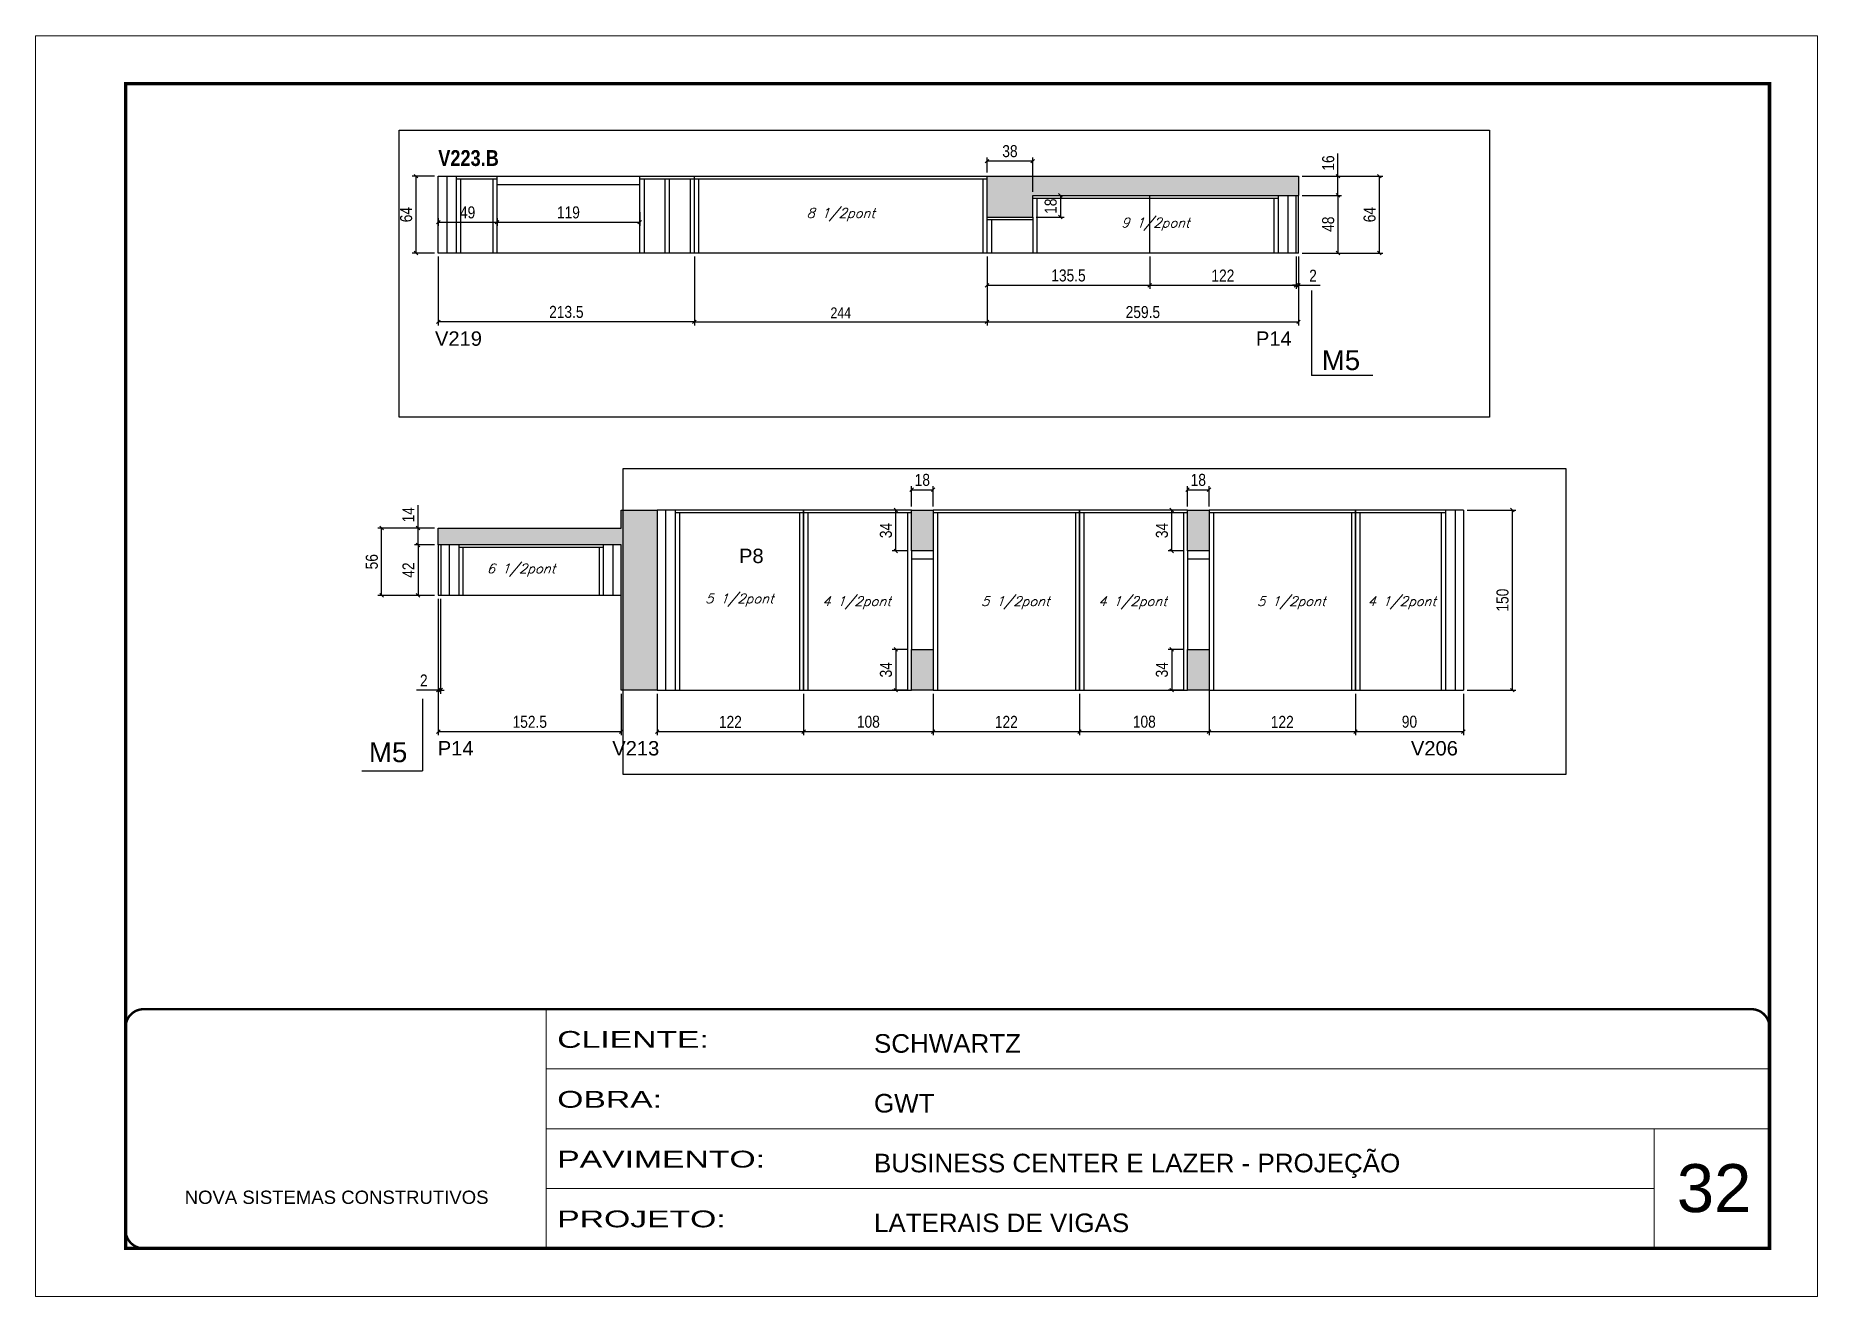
# Model space of a CAD drawing. Extents: x 2603 to 22413, y 1253 to 30260.
# Drawn here: x 7385 to 8870, y 20779 to 21829 of the extents above; entities that cross this region are included whole.
import ezdxf

# ---------------------------------------------------------------- set-up
doc = ezdxf.new("R2010")
doc.units = 0
doc.linetypes.add('CONTINUO', pattern=[0])
doc.linetypes.add('DASHED', pattern=[0.75, 0.5, -0.25])
for name, color, linetype in [('5', 5, 'Continuous'), ('COTA', 241, 'Continuous'), ('NOMENCLATURA', 7, 'Continuous'), ('Painéis', 200, 'Continuous'), ('SARR_2.2x7', 40, 'Continuous'), ('SARR_3.5x7', 81, 'Continuous'), ('texto', 7, 'Continuous')]:
    doc.layers.add(name, color=color, linetype=linetype)
for name, color, linetype, lineweight in [('CARIMBO', 255, 'Continuous', 9), ('Folhas', 255, 'Continuous', 9), ('SARRAFO DE PRESSAO', 251, 'DASHED', 9)]:
    doc.layers.add(name, color=color, linetype=linetype, lineweight=lineweight)
doc.styles.add('ARIAL', font='arial.ttf')
doc.styles.add('COTA TECNICA', font='techl___.ttf', dxfattribs={"height": 10})
doc.styles.add('COTA TECNICA-50', font='techl___.ttf', dxfattribs={"height": 9})
doc.styles.add('Romans', font='romans.shx')
doc.styles.get("Standard").update_dxf_attribs({"font": 'arial.ttf'})
doc.styles.add('TECNICA', font='techb___.ttf', dxfattribs={"height": 10})
doc.styles.add('Tecnologia', font='')
doc.styles.get('Tecnologia').set_extended_font_data('Forgotten Futurist')
doc.dimstyles.new('COTA PAINEL-50', dxfattribs={"dimtxt": 9, "dimasz": 3, "dimexe": 3, "dimexo": 3, "dimgap": 3, "dimtad": 1, "dimdec": 1, "dimzin": 12, "dimdsep": 46, "dimtxsty": 'COTA TECNICA-50', "dimblk1": 'OBLIQUE', "dimblk2": 'OBLIQUE', "dimsah": 1, "dimcen": 0.9, "dimclrd": 4, "dimclre": 4, "dimclrt": 240, "dimadec": 1, "dimazin": 3, "dimtfac": 1, "dimtdec": 1, "dimtmove": 0, "dimatfit": 3, "dimfxl": 1, "dimtolj": 1, "dimtzin": 12, "dimarcsym": 0})
doc.dimstyles.new('PAINEL', dxfattribs={"dimtxt": 10, "dimasz": 3, "dimexe": 3, "dimexo": 3, "dimgap": 3, "dimtad": 1, "dimdec": 1, "dimzin": 12, "dimdsep": 46, "dimtxsty": 'COTA TECNICA', "dimblk1": 'OBLIQUE', "dimblk2": 'OBLIQUE', "dimsah": 1, "dimcen": 0.9, "dimclrd": 4, "dimclre": 4, "dimclrt": 240, "dimadec": 1, "dimazin": 3, "dimtfac": 1, "dimtdec": 1, "dimtmove": 0, "dimatfit": 3, "dimfxl": 1, "dimtolj": 1, "dimtzin": 12, "dimarcsym": 0})
pattern_1 = [(50, (-126418.0314, -5371.0305), (5.46554007, -0.47817257), [0.5715, -6.2865]), (355, (-126418.0314, -5371.0305), (-1.05730264, 5.73170536), [0.4572, -5.02921753]), (100.4514447, (-126417.576, -5371.0704), (4.40823741, 5.25353256), [0.48570026, -5.34270734]), (46.1842, (-126418.0314, -5369.5065), (8.13237123, -1.26126984), [0.85725, -9.42975]), (96.6355576, (-126417.354, -5369.612), (7.122124, 7.42278374), [0.7285507, -8.01406824]), (351.184151, (-126418.031, -5369.5065), (7.122124, 7.42278374), [0.685799, -7.54379196]), (21, (-126417.2694, -5369.8875), (4.54843174, -3.06795595), [0.5715, -6.2865]), (326, (-126417.2694, -5369.8875), (1.85406085, 5.52563898), [0.4572, -5.0292]), (71.451445, (-126416.8904, -5370.143), (6.40249258, 2.45768307), [0.48570026, -5.34269813]), (37.5, (-126418.0314, -5371.0305), (0.092658098, 2.536651166), [0, -4.96824, 0, -5.1054, 0, -5.04825]), (7.5, (-126418.0314, -5371.0305), (2.004589875, 3.005417245), [0, -2.91084, 0, -4.85394, 0, -1.92405]), (327.5, (-126419.7307, -5371.0305), (4.067717855, -0.17186232), [0, -1.905, 0, -5.9436, 0, -7.8867]), (317.5, (-126420.4927, -5371.0305), (4.44387544, 0.76279473), [0, -2.4765, 0, -3.94716, 0, -5.6007])]

msp = doc.modelspace()

# ---------------------------------------------------------------- texts
at = {"layer": '5', "linetype": 'Continuous'}
for s, p in [('V219', (7717.81, 21570.86)), ('P14', (8402.02, 21570.86)), ('P8', (7971.23, 21389.85)), ('P14', (7720.16, 21229.64)), ('V213', (7865.59, 21229.64)), ('V206', (8531.21, 21229.64))]:
    msp.add_text(s, height=12, rotation=359.99996, dxfattribs=at).set_placement(p)
at = {"layer": 'CARIMBO', "style": 'ARIAL'}
msp.add_text('32', height=40, dxfattribs=at).set_placement((8752.83, 20849.29))
at = {"layer": 'NOMENCLATURA', "style": 'TECNICA'}
msp.add_text('V223.B', height=13.2, dxfattribs=at).set_placement((7720.55, 21720.62))
at = {"layer": 'NOMENCLATURA', "linetype": 'Continuous'}
for p in [(8456.87, 21550.63), (7662.75, 21224.06)]:
    msp.add_text('M5', height=16.5, dxfattribs=at).set_placement(p)
at = {"layer": 'texto', "color": 2, "char_height": 8, "attachment_point": 5, "style": 'Romans'}
for s, insert in [('{\\Q19;\\C256;8 1/2pont}', (8056.05, 21680.1)), ('{\\Q19;\\C256;9 1/2pont}', (8318.3, 21672.1)), ('{\\Q19;\\C256;6 1/2pont}', (7789.55, 21384.01)), ('{\\Q19;\\C256;5 1/2pont}', (7971.55, 21359.01)), ('{\\Q19;\\C256;4 1/2pont}', (8069.26, 21356.81)), ('{\\Q19;\\C256;5 1/2pont}', (8201.55, 21356.81)), ('{\\Q19;\\C256;4 1/2pont}', (8299.26, 21356.81)), ('{\\Q19;\\C256;5 1/2pont}', (8431.55, 21356.81)), ('{\\Q19;\\C256;4 1/2pont}', (8523.67, 21356.81))]:
    msp.add_mtext(s, dxfattribs=dict(at, insert=insert))

# ---------------------------------------------------------------- blocks, each defined once
blk = doc.blocks.new('9999999999')
at = {"color": 30, "linetype": 'CONTINUO'}
for p, q in [((98564.6, 34230.2), (98564.6, 34429.4)), ((98564.6, 34379.6), (99584, 34379.6)), ((98564.6, 34329.8), (99488, 34329.8)), ((99584, 34329.8), (99488, 34329.8)), ((99488, 34329.8), (99488, 34230.2)), ((98564.6, 34280), (99488, 34280))]:
    blk.add_line(p, q, dxfattribs=at)
at = {"color": 30, "linetype": 'CONTINUO', "const_width": 2}
blk.add_lwpolyline([(99584, 34230.2), (99584, 34414.4, 0.414214), (99569, 34429.4), (98229, 34429.4, 0.414214), (98214, 34414.4), (98214, 34245.2, 0.414214), (98229, 34230.2), (99584, 34230.2)], format="xyb", dxfattribs=at)
at = {"layer": 'Folhas'}
blk.add_lwpolyline([(98139, 34190.2), (99624, 34190.2), (99624, 35240.2), (98139, 35240.2)], close=True, dxfattribs=at)
at = {"layer": 'Folhas', "color": 30, "const_width": 3}
blk.add_lwpolyline([(98214, 34230.2), (99584, 34230.2), (99584, 35200.2), (98214, 35200.2)], close=True, dxfattribs=at)
at = {"color": 7, "linetype": 'Continuous', "ltscale": 5, "style": 'ARIAL'}
for s, height, p in [('SCHWARTZ', 15.48, (98837.7, 34393.1)), ('GWT', 15.48, (98837.7, 34343.3)), ('BUSINESS CENTER E LAZER - PROJEÇÃO', 15.483, (98837.7, 34293.5)), ('NOVA SISTEMAS CONSTRUTIVOS', 11.059, (98263.2, 34267.2)), ('LATERAIS DE VIGAS', 15.483, (98837.7, 34243.7))]:
    blk.add_text(s, height=height, dxfattribs=at).set_placement(p)
at = {"layer": 'Folhas', "color": 7, "style": 'Tecnologia', "width": 1.5}
for s, p in [('CLIENTE:', (98573.7, 34397.2)), ('OBRA:', (98573.7, 34347.3)), ('PAVIMENTO:', (98573.7, 34297.5)), ('PROJETO:', (98573.7, 34247.7))]:
    blk.add_text(s, height=14, dxfattribs=at).set_placement(p)
blk = doc.blocks.new('_Oblique')
at = {"color": 0, "linetype": 'ByBlock', "lineweight": -2}
blk.add_line((-0.5, -0.5), (0.5, 0.5), dxfattribs=at)
blk = doc.blocks.new('*D444')
at = {"layer": 'COTA', "color": 4, "linetype": 'ByBlock', "lineweight": -2, "transparency": 16777216}
for p, q in [((7934, 21645.1), (7934, 21587.8)), ((8178, 21645.1), (8178, 21587.8)), ((7934, 21590.8), (8178, 21590.8))]:
    blk.add_line(p, q, dxfattribs=at)
at = {"layer": 'Defpoints', "color": 0, "linetype": 'ByBlock', "transparency": 16777216}
for p in [(7934, 21648.1), (8178, 21648.1), (8178, 21590.8)]:
    blk.add_point(p, dxfattribs=at)
at = {"layer": 'COTA', "color": 4, "linetype": 'ByBlock', "lineweight": -2, "transparency": 16777216, "xscale": 3, "yscale": 3, "zscale": 3, "rotation": 180}
blk.add_blockref('_Oblique', (7934, 21590.8), dxfattribs=at)
at = {"layer": 'COTA', "color": 4, "linetype": 'ByBlock', "lineweight": -2, "transparency": 16777216, "xscale": 3, "yscale": 3, "zscale": 3}
blk.add_blockref('_Oblique', (8178, 21590.8), dxfattribs=at)
at = {"layer": 'COTA', "color": 240, "linetype": 'ByBlock', "transparency": 16777216, "insert": (8056, 21598.3), "char_height": 9, "attachment_point": 5, "style": 'COTA TECNICA-50'}
blk.add_mtext('\\A1;244', dxfattribs=at)
blk = doc.blocks.new('*D2443')
at = {"layer": 'COTA', "color": 4, "linetype": 'ByBlock', "lineweight": -2, "transparency": 16777216}
for p, q in [((7720.5, 21645.1), (7720.5, 21587.8)), ((7934, 21645.1), (7934, 21587.8)), ((7934, 21590.8), (7720.5, 21590.8))]:
    blk.add_line(p, q, dxfattribs=at)
at = {"layer": 'Defpoints', "color": 0, "linetype": 'ByBlock', "transparency": 16777216}
for p in [(7720.5, 21648.1), (7934, 21648.1), (7720.5, 21590.8)]:
    blk.add_point(p, dxfattribs=at)
at = {"layer": 'COTA', "color": 4, "linetype": 'ByBlock', "lineweight": -2, "transparency": 16777216, "xscale": 3, "yscale": 3, "zscale": 3, "rotation": 180}
blk.add_blockref('_Oblique', (7720.5, 21590.8), dxfattribs=at)
at = {"layer": 'COTA', "color": 4, "linetype": 'ByBlock', "lineweight": -2, "transparency": 16777216, "xscale": 3, "yscale": 3, "zscale": 3}
blk.add_blockref('_Oblique', (7934, 21590.8), dxfattribs=at)
at = {"layer": 'COTA', "color": 240, "linetype": 'ByBlock', "transparency": 16777216, "insert": (7827.3, 21599), "char_height": 10, "attachment_point": 5, "style": 'COTA TECNICA'}
blk.add_mtext('\\A1;213.5', dxfattribs=at)
blk = doc.blocks.new('*D2444')
at = {"layer": 'COTA', "color": 4, "linetype": 'ByBlock', "lineweight": -2, "transparency": 16777216}
for p, q in [((8440.5, 21696.1), (8473.4, 21696.1)), ((8470.4, 21696.1), (8470.4, 21648.1)), ((8440.5, 21648.1), (8473.4, 21648.1))]:
    blk.add_line(p, q, dxfattribs=at)
at = {"layer": 'Defpoints', "color": 0, "linetype": 'ByBlock', "transparency": 16777216}
for p in [(8437.5, 21696.1), (8437.5, 21648.1), (8470.4, 21648.1)]:
    blk.add_point(p, dxfattribs=at)
at = {"layer": 'COTA', "color": 4, "linetype": 'ByBlock', "lineweight": -2, "transparency": 16777216, "xscale": 3, "yscale": 3, "zscale": 3}
for p, rotation in [((8470.4, 21696.1), 90), ((8470.4, 21648.1), 270)]:
    blk.add_blockref('_Oblique', p, dxfattribs=dict(at, rotation=rotation))
at = {"layer": 'COTA', "color": 240, "linetype": 'ByBlock', "transparency": 16777216, "insert": (8462.3, 21672.1), "char_height": 10, "attachment_point": 5, "rotation": 90, "style": 'COTA TECNICA'}
blk.add_mtext('\\A1;48', dxfattribs=at)
blk = doc.blocks.new('*D2445')
at = {"layer": 'COTA', "color": 4, "linetype": 'ByBlock', "lineweight": -2, "transparency": 16777216}
for p, q in [((8178, 21645.1), (8178, 21587.8)), ((8437.5, 21645.1), (8437.5, 21587.8)), ((8178, 21590.8), (8437.5, 21590.8))]:
    blk.add_line(p, q, dxfattribs=at)
at = {"layer": 'Defpoints', "color": 0, "linetype": 'ByBlock', "transparency": 16777216}
for p in [(8178, 21648.1), (8437.5, 21648.1), (8437.5, 21590.8)]:
    blk.add_point(p, dxfattribs=at)
at = {"layer": 'COTA', "color": 4, "linetype": 'ByBlock', "lineweight": -2, "transparency": 16777216, "xscale": 3, "yscale": 3, "zscale": 3, "rotation": 180}
blk.add_blockref('_Oblique', (8178, 21590.8), dxfattribs=at)
at = {"layer": 'COTA', "color": 4, "linetype": 'ByBlock', "lineweight": -2, "transparency": 16777216, "xscale": 3, "yscale": 3, "zscale": 3}
blk.add_blockref('_Oblique', (8437.5, 21590.8), dxfattribs=at)
at = {"layer": 'COTA', "color": 240, "linetype": 'ByBlock', "transparency": 16777216, "insert": (8307.8, 21598.9), "char_height": 10, "attachment_point": 5, "style": 'COTA TECNICA'}
blk.add_mtext('\\A1;259.5', dxfattribs=at)
blk = doc.blocks.new('*D2446')
at = {"layer": 'COTA', "color": 4, "linetype": 'ByBlock', "lineweight": -2, "transparency": 16777216}
for p, q in [((8470.4, 21712.1), (8470.4, 21731.1)), ((8440.5, 21712.1), (8473.4, 21712.1)), ((8470.4, 21696.1), (8470.4, 21712.1)), ((8440.5, 21696.1), (8473.4, 21696.1))]:
    blk.add_line(p, q, dxfattribs=at)
at = {"layer": 'Defpoints', "color": 0, "linetype": 'ByBlock', "transparency": 16777216}
for p in [(8437.5, 21712.1), (8470.4, 21712.1), (8437.5, 21696.1)]:
    blk.add_point(p, dxfattribs=at)
at = {"layer": 'COTA', "color": 4, "linetype": 'ByBlock', "lineweight": -2, "transparency": 16777216, "xscale": 3, "yscale": 3, "zscale": 3}
for p, rotation in [((8470.4, 21712.1), 90), ((8470.4, 21696.1), 270)]:
    blk.add_blockref('_Oblique', p, dxfattribs=dict(at, rotation=rotation))
at = {"layer": 'COTA', "color": 240, "linetype": 'ByBlock', "transparency": 16777216, "insert": (8462.3, 21723.1), "char_height": 10, "attachment_point": 5, "rotation": 90, "style": 'COTA TECNICA'}
blk.add_mtext('\\A1;16', dxfattribs=at)
blk = doc.blocks.new('*D2447')
at = {"layer": 'COTA', "color": 4, "linetype": 'ByBlock', "lineweight": -2, "transparency": 16777216}
for p, q in [((8440.5, 21712.1), (8507.9, 21712.1)), ((8504.9, 21648.1), (8504.9, 21712.1)), ((8440.5, 21648.1), (8507.9, 21648.1))]:
    blk.add_line(p, q, dxfattribs=at)
at = {"layer": 'Defpoints', "color": 0, "linetype": 'ByBlock', "transparency": 16777216}
for p in [(8437.5, 21712.1), (8504.9, 21712.1), (8437.5, 21648.1)]:
    blk.add_point(p, dxfattribs=at)
at = {"layer": 'COTA', "color": 4, "linetype": 'ByBlock', "lineweight": -2, "transparency": 16777216, "xscale": 3, "yscale": 3, "zscale": 3}
for p, rotation in [((8504.9, 21712.1), 90), ((8504.9, 21648.1), 270)]:
    blk.add_blockref('_Oblique', p, dxfattribs=dict(at, rotation=rotation))
at = {"layer": 'COTA', "color": 240, "linetype": 'ByBlock', "transparency": 16777216, "insert": (8496.8, 21680.1), "char_height": 10, "attachment_point": 5, "rotation": 90, "style": 'COTA TECNICA'}
blk.add_mtext('\\A1;64', dxfattribs=at)
blk = doc.blocks.new('*D2448')
at = {"layer": 'COTA', "color": 4, "linetype": 'ByBlock', "lineweight": -2, "transparency": 16777216}
for p, q in [((8178, 21715.1), (8178, 21727.6)), ((8216, 21699.1), (8216, 21727.6)), ((8216, 21724.6), (8178, 21724.6))]:
    blk.add_line(p, q, dxfattribs=at)
at = {"layer": 'Defpoints', "color": 0, "linetype": 'ByBlock', "transparency": 16777216}
for p in [(8178, 21724.6), (8178, 21712.1), (8216, 21696.1)]:
    blk.add_point(p, dxfattribs=at)
at = {"layer": 'COTA', "color": 4, "linetype": 'ByBlock', "lineweight": -2, "transparency": 16777216, "xscale": 3, "yscale": 3, "zscale": 3, "rotation": 180}
blk.add_blockref('_Oblique', (8178, 21724.6), dxfattribs=at)
at = {"layer": 'COTA', "color": 4, "linetype": 'ByBlock', "lineweight": -2, "transparency": 16777216, "xscale": 3, "yscale": 3, "zscale": 3}
blk.add_blockref('_Oblique', (8216, 21724.6), dxfattribs=at)
at = {"layer": 'COTA', "color": 240, "linetype": 'ByBlock', "transparency": 16777216, "insert": (8197, 21732.9), "char_height": 10, "attachment_point": 5, "style": 'COTA TECNICA'}
blk.add_mtext('\\A1;38', dxfattribs=at)
blk = doc.blocks.new('*D2449')
at = {"layer": 'COTA', "color": 4, "linetype": 'ByBlock', "lineweight": -2, "transparency": 16777216}
for p, q in [((8219, 21696.1), (8242.1, 21696.1)), ((8239.1, 21696.1), (8239.1, 21678.1)), ((8219, 21678.1), (8242.1, 21678.1))]:
    blk.add_line(p, q, dxfattribs=at)
at = {"layer": 'Defpoints', "color": 0, "linetype": 'ByBlock', "transparency": 16777216}
for p in [(8216, 21696.1), (8216, 21678.1), (8239.1, 21678.1)]:
    blk.add_point(p, dxfattribs=at)
at = {"layer": 'COTA', "color": 4, "linetype": 'ByBlock', "lineweight": -2, "transparency": 16777216, "xscale": 3, "yscale": 3, "zscale": 3}
for p, rotation in [((8239.1, 21696.1), 90), ((8239.1, 21678.1), 270)]:
    blk.add_blockref('_Oblique', p, dxfattribs=dict(at, rotation=rotation))
at = {"layer": 'COTA', "color": 240, "linetype": 'ByBlock', "transparency": 16777216, "insert": (8231, 21687.1), "char_height": 10, "attachment_point": 5, "rotation": 90, "style": 'COTA TECNICA'}
blk.add_mtext('\\A1;18', dxfattribs=at)
blk = doc.blocks.new('*D2450')
at = {"layer": 'COTA', "color": 4, "linetype": 'ByBlock', "lineweight": -2, "transparency": 16777216}
for p, q in [((8178, 21645.1), (8178, 21618.2)), ((8313.5, 21645.1), (8313.5, 21618.2)), ((8178, 21621.2), (8313.5, 21621.2))]:
    blk.add_line(p, q, dxfattribs=at)
at = {"layer": 'Defpoints', "color": 0, "linetype": 'ByBlock', "transparency": 16777216}
for p in [(8178, 21648.1), (8313.5, 21648.1), (8313.5, 21621.2)]:
    blk.add_point(p, dxfattribs=at)
at = {"layer": 'COTA', "color": 4, "linetype": 'ByBlock', "lineweight": -2, "transparency": 16777216, "xscale": 3, "yscale": 3, "zscale": 3, "rotation": 180}
blk.add_blockref('_Oblique', (8178, 21621.2), dxfattribs=at)
at = {"layer": 'COTA', "color": 4, "linetype": 'ByBlock', "lineweight": -2, "transparency": 16777216, "xscale": 3, "yscale": 3, "zscale": 3}
blk.add_blockref('_Oblique', (8313.5, 21621.2), dxfattribs=at)
at = {"layer": 'COTA', "color": 240, "linetype": 'ByBlock', "transparency": 16777216, "insert": (8245.8, 21629.4), "char_height": 10, "attachment_point": 5, "style": 'COTA TECNICA'}
blk.add_mtext('\\A1;135.5', dxfattribs=at)
blk = doc.blocks.new('*D2451')
at = {"layer": 'COTA', "color": 4, "linetype": 'ByBlock', "lineweight": -2, "transparency": 16777216}
for p, q in [((8313.5, 21645.1), (8313.5, 21618.2)), ((8435.5, 21645.1), (8435.5, 21618.2)), ((8313.5, 21621.2), (8435.5, 21621.2))]:
    blk.add_line(p, q, dxfattribs=at)
at = {"layer": 'Defpoints', "color": 0, "linetype": 'ByBlock', "transparency": 16777216}
for p in [(8313.5, 21648.1), (8435.5, 21648.1), (8435.5, 21621.2)]:
    blk.add_point(p, dxfattribs=at)
at = {"layer": 'COTA', "color": 4, "linetype": 'ByBlock', "lineweight": -2, "transparency": 16777216, "xscale": 3, "yscale": 3, "zscale": 3, "rotation": 180}
blk.add_blockref('_Oblique', (8313.5, 21621.2), dxfattribs=at)
at = {"layer": 'COTA', "color": 4, "linetype": 'ByBlock', "lineweight": -2, "transparency": 16777216, "xscale": 3, "yscale": 3, "zscale": 3}
blk.add_blockref('_Oblique', (8435.5, 21621.2), dxfattribs=at)
at = {"layer": 'COTA', "color": 240, "linetype": 'ByBlock', "transparency": 16777216, "insert": (8374.5, 21629.3), "char_height": 10, "attachment_point": 5, "style": 'COTA TECNICA'}
blk.add_mtext('\\A1;122', dxfattribs=at)
blk = doc.blocks.new('*D2452')
at = {"layer": 'COTA', "color": 4, "linetype": 'ByBlock', "lineweight": -2, "transparency": 16777216}
for p, q in [((8435.5, 21645.1), (8435.5, 21618.2)), ((8437.5, 21645.1), (8437.5, 21618.2)), ((8435.5, 21621.2), (8432.5, 21621.2)), ((8435.5, 21621.2), (8437.5, 21621.2)), ((8437.5, 21621.2), (8455.7, 21621.2))]:
    blk.add_line(p, q, dxfattribs=at)
at = {"layer": 'Defpoints', "color": 0, "linetype": 'ByBlock', "transparency": 16777216}
for p in [(8435.5, 21648.1), (8437.5, 21648.1), (8437.5, 21621.2)]:
    blk.add_point(p, dxfattribs=at)
at = {"layer": 'COTA', "color": 4, "linetype": 'ByBlock', "lineweight": -2, "transparency": 16777216, "xscale": 3, "yscale": 3, "zscale": 3}
blk.add_blockref('_Oblique', (8435.5, 21621.2), dxfattribs=at)
at = {"layer": 'COTA', "color": 4, "linetype": 'ByBlock', "lineweight": -2, "transparency": 16777216, "xscale": 3, "yscale": 3, "zscale": 3, "rotation": 180}
blk.add_blockref('_Oblique', (8437.5, 21621.2), dxfattribs=at)
at = {"layer": 'COTA', "color": 240, "linetype": 'ByBlock', "transparency": 16777216, "insert": (8449.6, 21629.2), "char_height": 10, "attachment_point": 5, "style": 'COTA TECNICA'}
blk.add_mtext('\\A1;2', dxfattribs=at)
blk = doc.blocks.new('*D445')
at = {"layer": 'COTA', "color": 4, "linetype": 'ByBlock', "lineweight": -2, "transparency": 16777216}
for p, q in [((7717.5, 21405), (7700.7, 21405)), ((7703.7, 21405), (7703.7, 21363)), ((7717.5, 21363), (7700.7, 21363))]:
    blk.add_line(p, q, dxfattribs=at)
at = {"layer": 'Defpoints', "color": 0, "linetype": 'ByBlock', "transparency": 16777216}
for p in [(7720.5, 21405), (7703.7, 21363), (7720.5, 21363)]:
    blk.add_point(p, dxfattribs=at)
at = {"layer": 'COTA', "color": 4, "linetype": 'ByBlock', "lineweight": -2, "transparency": 16777216, "xscale": 3, "yscale": 3, "zscale": 3}
for p, rotation in [((7703.7, 21405), 90), ((7703.7, 21363), 270)]:
    blk.add_blockref('_Oblique', p, dxfattribs=dict(at, rotation=rotation))
at = {"layer": 'COTA', "color": 240, "linetype": 'ByBlock', "transparency": 16777216, "insert": (7695.7, 21384), "char_height": 10, "attachment_point": 5, "rotation": 90, "style": 'COTA TECNICA'}
blk.add_mtext('\\A1;42', dxfattribs=at)
blk = doc.blocks.new('*D446')
at = {"layer": 'COTA', "color": 4, "linetype": 'ByBlock', "lineweight": -2, "transparency": 16777216}
for p, q in [((7720.5, 21360), (7720.5, 21246.5)), ((7873, 21281), (7873, 21246.5)), ((7720.5, 21249.5), (7873, 21249.5))]:
    blk.add_line(p, q, dxfattribs=at)
at = {"layer": 'Defpoints', "color": 0, "linetype": 'ByBlock', "transparency": 16777216}
for p in [(7720.5, 21363), (7873, 21284), (7873, 21249.5)]:
    blk.add_point(p, dxfattribs=at)
at = {"layer": 'COTA', "color": 4, "linetype": 'ByBlock', "lineweight": -2, "transparency": 16777216, "xscale": 3, "yscale": 3, "zscale": 3, "rotation": 180}
blk.add_blockref('_Oblique', (7720.5, 21249.5), dxfattribs=at)
at = {"layer": 'COTA', "color": 4, "linetype": 'ByBlock', "lineweight": -2, "transparency": 16777216, "xscale": 3, "yscale": 3, "zscale": 3}
blk.add_blockref('_Oblique', (7873, 21249.5), dxfattribs=at)
at = {"layer": 'COTA', "color": 240, "linetype": 'ByBlock', "transparency": 16777216, "insert": (7796.8, 21257.6), "char_height": 10, "attachment_point": 5, "style": 'COTA TECNICA'}
blk.add_mtext('\\A1;152.5', dxfattribs=at)
blk = doc.blocks.new('*D2453')
at = {"layer": 'COTA', "color": 4, "linetype": 'ByBlock', "lineweight": -2, "transparency": 16777216}
for p, q in [((7720.5, 21360), (7720.5, 21281.1)), ((7722.5, 21360), (7722.5, 21281.1)), ((7720.5, 21284.1), (7702.4, 21284.1)), ((7722.5, 21284.1), (7720.5, 21284.1)), ((7722.5, 21284.1), (7725.5, 21284.1))]:
    blk.add_line(p, q, dxfattribs=at)
at = {"layer": 'Defpoints', "color": 0, "linetype": 'ByBlock', "transparency": 16777216}
for p in [(7720.5, 21363), (7722.5, 21363), (7720.5, 21284.1)]:
    blk.add_point(p, dxfattribs=at)
at = {"layer": 'COTA', "color": 4, "linetype": 'ByBlock', "lineweight": -2, "transparency": 16777216, "xscale": 3, "yscale": 3, "zscale": 3}
blk.add_blockref('_Oblique', (7720.5, 21284.1), dxfattribs=at)
at = {"layer": 'COTA', "color": 4, "linetype": 'ByBlock', "lineweight": -2, "transparency": 16777216, "xscale": 3, "yscale": 3, "zscale": 3, "rotation": 180}
blk.add_blockref('_Oblique', (7722.5, 21284.1), dxfattribs=at)
at = {"layer": 'COTA', "color": 240, "linetype": 'ByBlock', "transparency": 16777216, "insert": (7708.5, 21292.1), "char_height": 10, "attachment_point": 5, "style": 'COTA TECNICA'}
blk.add_mtext('\\A1;2', dxfattribs=at)
blk = doc.blocks.new('*D2454')
at = {"layer": 'COTA', "color": 4, "linetype": 'ByBlock', "lineweight": -2, "transparency": 16777216}
for p, q in [((7903, 21281), (7903, 21246.5)), ((8025, 21281), (8025, 21246.5)), ((7903, 21249.5), (8025, 21249.5))]:
    blk.add_line(p, q, dxfattribs=at)
at = {"layer": 'Defpoints', "color": 0, "linetype": 'ByBlock', "transparency": 16777216}
for p in [(7903, 21284), (8025, 21284), (8025, 21249.5)]:
    blk.add_point(p, dxfattribs=at)
at = {"layer": 'COTA', "color": 4, "linetype": 'ByBlock', "lineweight": -2, "transparency": 16777216, "xscale": 3, "yscale": 3, "zscale": 3, "rotation": 180}
blk.add_blockref('_Oblique', (7903, 21249.5), dxfattribs=at)
at = {"layer": 'COTA', "color": 4, "linetype": 'ByBlock', "lineweight": -2, "transparency": 16777216, "xscale": 3, "yscale": 3, "zscale": 3}
blk.add_blockref('_Oblique', (8025, 21249.5), dxfattribs=at)
at = {"layer": 'COTA', "color": 240, "linetype": 'ByBlock', "transparency": 16777216, "insert": (7964, 21257.6), "char_height": 10, "attachment_point": 5, "style": 'COTA TECNICA'}
blk.add_mtext('\\A1;122', dxfattribs=at)
blk = doc.blocks.new('*D2322')
at = {"layer": 'COTA', "color": 4, "linetype": 'ByBlock', "lineweight": -2, "transparency": 16777216}
for p, q in [((8025, 21281), (8025, 21246.5)), ((8133, 21281), (8133, 21246.5)), ((8025, 21249.5), (8133, 21249.5))]:
    blk.add_line(p, q, dxfattribs=at)
at = {"layer": 'Defpoints', "color": 0, "linetype": 'ByBlock', "transparency": 16777216}
for p in [(8025, 21284), (8133, 21284), (8133, 21249.5)]:
    blk.add_point(p, dxfattribs=at)
at = {"layer": 'COTA', "color": 4, "linetype": 'ByBlock', "lineweight": -2, "transparency": 16777216, "xscale": 3, "yscale": 3, "zscale": 3, "rotation": 180}
blk.add_blockref('_Oblique', (8025, 21249.5), dxfattribs=at)
at = {"layer": 'COTA', "color": 4, "linetype": 'ByBlock', "lineweight": -2, "transparency": 16777216, "xscale": 3, "yscale": 3, "zscale": 3}
blk.add_blockref('_Oblique', (8133, 21249.5), dxfattribs=at)
at = {"layer": 'COTA', "color": 240, "linetype": 'ByBlock', "transparency": 16777216, "insert": (8079, 21257.7), "char_height": 10, "attachment_point": 5, "style": 'COTA TECNICA'}
blk.add_mtext('\\A1;108', dxfattribs=at)
blk = doc.blocks.new('*D2323')
at = {"layer": 'COTA', "color": 4, "linetype": 'ByBlock', "lineweight": -2, "transparency": 16777216}
for p, q in [((8133, 21281), (8133, 21246.5)), ((8255, 21281), (8255, 21246.5)), ((8133, 21249.5), (8255, 21249.5))]:
    blk.add_line(p, q, dxfattribs=at)
at = {"layer": 'Defpoints', "color": 0, "linetype": 'ByBlock', "transparency": 16777216}
for p in [(8133, 21284), (8255, 21284), (8255, 21249.5)]:
    blk.add_point(p, dxfattribs=at)
at = {"layer": 'COTA', "color": 4, "linetype": 'ByBlock', "lineweight": -2, "transparency": 16777216, "xscale": 3, "yscale": 3, "zscale": 3, "rotation": 180}
blk.add_blockref('_Oblique', (8133, 21249.5), dxfattribs=at)
at = {"layer": 'COTA', "color": 4, "linetype": 'ByBlock', "lineweight": -2, "transparency": 16777216, "xscale": 3, "yscale": 3, "zscale": 3}
blk.add_blockref('_Oblique', (8255, 21249.5), dxfattribs=at)
at = {"layer": 'COTA', "color": 240, "linetype": 'ByBlock', "transparency": 16777216, "insert": (8194, 21257.6), "char_height": 10, "attachment_point": 5, "style": 'COTA TECNICA'}
blk.add_mtext('\\A1;122', dxfattribs=at)
blk = doc.blocks.new('*D2324')
at = {"layer": 'COTA', "color": 4, "linetype": 'ByBlock', "lineweight": -2, "transparency": 16777216}
for p, q in [((8363, 21315), (8363, 21246.5)), ((8255, 21281), (8255, 21246.5)), ((8255, 21249.5), (8363, 21249.5))]:
    blk.add_line(p, q, dxfattribs=at)
at = {"layer": 'Defpoints', "color": 0, "linetype": 'ByBlock', "transparency": 16777216}
for p in [(8363, 21318), (8255, 21284), (8363, 21249.5)]:
    blk.add_point(p, dxfattribs=at)
at = {"layer": 'COTA', "color": 4, "linetype": 'ByBlock', "lineweight": -2, "transparency": 16777216, "xscale": 3, "yscale": 3, "zscale": 3, "rotation": 180}
blk.add_blockref('_Oblique', (8255, 21249.5), dxfattribs=at)
at = {"layer": 'COTA', "color": 4, "linetype": 'ByBlock', "lineweight": -2, "transparency": 16777216, "xscale": 3, "yscale": 3, "zscale": 3}
blk.add_blockref('_Oblique', (8363, 21249.5), dxfattribs=at)
at = {"layer": 'COTA', "color": 240, "linetype": 'ByBlock', "transparency": 16777216, "insert": (8309, 21257.7), "char_height": 10, "attachment_point": 5, "style": 'COTA TECNICA'}
blk.add_mtext('\\A1;108', dxfattribs=at)
blk = doc.blocks.new('*D2325')
at = {"layer": 'COTA', "color": 4, "linetype": 'ByBlock', "lineweight": -2, "transparency": 16777216}
for p, q in [((8112, 21434), (8098.9, 21434)), ((8101.9, 21400), (8101.9, 21434)), ((8112, 21400), (8098.9, 21400))]:
    blk.add_line(p, q, dxfattribs=at)
at = {"layer": 'Defpoints', "color": 0, "linetype": 'ByBlock', "transparency": 16777216}
for p in [(8101.9, 21434), (8115, 21434), (8115, 21400)]:
    blk.add_point(p, dxfattribs=at)
at = {"layer": 'COTA', "color": 4, "linetype": 'ByBlock', "lineweight": -2, "transparency": 16777216, "xscale": 3, "yscale": 3, "zscale": 3}
for p, rotation in [((8101.9, 21434), 90), ((8101.9, 21400), 270)]:
    blk.add_blockref('_Oblique', p, dxfattribs=dict(at, rotation=rotation))
at = {"layer": 'COTA', "color": 240, "linetype": 'ByBlock', "transparency": 16777216, "insert": (8093.7, 21417), "char_height": 10, "attachment_point": 5, "rotation": 90, "style": 'COTA TECNICA'}
blk.add_mtext('\\A1;34', dxfattribs=at)
blk = doc.blocks.new('*D2326')
at = {"layer": 'COTA', "color": 4, "linetype": 'ByBlock', "lineweight": -2, "transparency": 16777216}
for p, q in [((8112, 21318), (8098.9, 21318)), ((8101.9, 21318), (8101.9, 21284)), ((8112, 21284), (8098.9, 21284))]:
    blk.add_line(p, q, dxfattribs=at)
at = {"layer": 'Defpoints', "color": 0, "linetype": 'ByBlock', "transparency": 16777216}
for p in [(8115, 21318), (8101.9, 21284), (8115, 21284)]:
    blk.add_point(p, dxfattribs=at)
at = {"layer": 'COTA', "color": 4, "linetype": 'ByBlock', "lineweight": -2, "transparency": 16777216, "xscale": 3, "yscale": 3, "zscale": 3}
for p, rotation in [((8101.9, 21318), 90), ((8101.9, 21284), 270)]:
    blk.add_blockref('_Oblique', p, dxfattribs=dict(at, rotation=rotation))
at = {"layer": 'COTA', "color": 240, "linetype": 'ByBlock', "transparency": 16777216, "insert": (8093.7, 21301), "char_height": 10, "attachment_point": 5, "rotation": 90, "style": 'COTA TECNICA'}
blk.add_mtext('\\A1;34', dxfattribs=at)
blk = doc.blocks.new('*D2327')
at = {"layer": 'COTA', "color": 4, "linetype": 'ByBlock', "lineweight": -2, "transparency": 16777216}
for p, q in [((8115, 21437), (8115, 21454)), ((8115, 21451), (8133, 21451)), ((8133, 21437), (8133, 21454))]:
    blk.add_line(p, q, dxfattribs=at)
at = {"layer": 'Defpoints', "color": 0, "linetype": 'ByBlock', "transparency": 16777216}
for p in [(8133, 21451), (8115, 21434), (8133, 21434)]:
    blk.add_point(p, dxfattribs=at)
at = {"layer": 'COTA', "color": 4, "linetype": 'ByBlock', "lineweight": -2, "transparency": 16777216, "xscale": 3, "yscale": 3, "zscale": 3, "rotation": 180}
blk.add_blockref('_Oblique', (8115, 21451), dxfattribs=at)
at = {"layer": 'COTA', "color": 4, "linetype": 'ByBlock', "lineweight": -2, "transparency": 16777216, "xscale": 3, "yscale": 3, "zscale": 3}
blk.add_blockref('_Oblique', (8133, 21451), dxfattribs=at)
at = {"layer": 'COTA', "color": 240, "linetype": 'ByBlock', "transparency": 16777216, "insert": (8124, 21459.1), "char_height": 10, "attachment_point": 5, "style": 'COTA TECNICA'}
blk.add_mtext('\\A1;18', dxfattribs=at)
blk = doc.blocks.new('*D2328')
at = {"layer": 'COTA', "color": 4, "linetype": 'ByBlock', "lineweight": -2, "transparency": 16777216}
for p, q in [((8363, 21281), (8363, 21246.5)), ((8485, 21281), (8485, 21246.5)), ((8363, 21249.5), (8485, 21249.5))]:
    blk.add_line(p, q, dxfattribs=at)
at = {"layer": 'Defpoints', "color": 0, "linetype": 'ByBlock', "transparency": 16777216}
for p in [(8363, 21284), (8485, 21284), (8485, 21249.5)]:
    blk.add_point(p, dxfattribs=at)
at = {"layer": 'COTA', "color": 4, "linetype": 'ByBlock', "lineweight": -2, "transparency": 16777216, "xscale": 3, "yscale": 3, "zscale": 3, "rotation": 180}
blk.add_blockref('_Oblique', (8363, 21249.5), dxfattribs=at)
at = {"layer": 'COTA', "color": 4, "linetype": 'ByBlock', "lineweight": -2, "transparency": 16777216, "xscale": 3, "yscale": 3, "zscale": 3}
blk.add_blockref('_Oblique', (8485, 21249.5), dxfattribs=at)
at = {"layer": 'COTA', "color": 240, "linetype": 'ByBlock', "transparency": 16777216, "insert": (8424, 21257.6), "char_height": 10, "attachment_point": 5, "style": 'COTA TECNICA'}
blk.add_mtext('\\A1;122', dxfattribs=at)
blk = doc.blocks.new('*D2329')
at = {"layer": 'COTA', "color": 4, "linetype": 'ByBlock', "lineweight": -2, "transparency": 16777216}
for p, q in [((8485, 21281), (8485, 21246.5)), ((8575, 21281), (8575, 21246.5)), ((8485, 21249.5), (8575, 21249.5))]:
    blk.add_line(p, q, dxfattribs=at)
at = {"layer": 'Defpoints', "color": 0, "linetype": 'ByBlock', "transparency": 16777216}
for p in [(8485, 21284), (8575, 21284), (8575, 21249.5)]:
    blk.add_point(p, dxfattribs=at)
at = {"layer": 'COTA', "color": 4, "linetype": 'ByBlock', "lineweight": -2, "transparency": 16777216, "xscale": 3, "yscale": 3, "zscale": 3, "rotation": 180}
blk.add_blockref('_Oblique', (8485, 21249.5), dxfattribs=at)
at = {"layer": 'COTA', "color": 4, "linetype": 'ByBlock', "lineweight": -2, "transparency": 16777216, "xscale": 3, "yscale": 3, "zscale": 3}
blk.add_blockref('_Oblique', (8575, 21249.5), dxfattribs=at)
at = {"layer": 'COTA', "color": 240, "linetype": 'ByBlock', "transparency": 16777216, "insert": (8530, 21257.7), "char_height": 10, "attachment_point": 5, "style": 'COTA TECNICA'}
blk.add_mtext('\\A1;90', dxfattribs=at)
blk = doc.blocks.new('*D2330')
at = {"layer": 'COTA', "color": 4, "linetype": 'ByBlock', "lineweight": -2, "transparency": 16777216}
for p, q in [((8342, 21434), (8328.9, 21434)), ((8331.9, 21400), (8331.9, 21434)), ((8342, 21400), (8328.9, 21400))]:
    blk.add_line(p, q, dxfattribs=at)
at = {"layer": 'Defpoints', "color": 0, "linetype": 'ByBlock', "transparency": 16777216}
for p in [(8331.9, 21434), (8345, 21434), (8345, 21400)]:
    blk.add_point(p, dxfattribs=at)
at = {"layer": 'COTA', "color": 4, "linetype": 'ByBlock', "lineweight": -2, "transparency": 16777216, "xscale": 3, "yscale": 3, "zscale": 3}
for p, rotation in [((8331.9, 21434), 90), ((8331.9, 21400), 270)]:
    blk.add_blockref('_Oblique', p, dxfattribs=dict(at, rotation=rotation))
at = {"layer": 'COTA', "color": 240, "linetype": 'ByBlock', "transparency": 16777216, "insert": (8323.7, 21417), "char_height": 10, "attachment_point": 5, "rotation": 90, "style": 'COTA TECNICA'}
blk.add_mtext('\\A1;34', dxfattribs=at)
blk = doc.blocks.new('*D2331')
at = {"layer": 'COTA', "color": 4, "linetype": 'ByBlock', "lineweight": -2, "transparency": 16777216}
for p, q in [((8342, 21318), (8328.9, 21318)), ((8331.9, 21318), (8331.9, 21284)), ((8342, 21284), (8328.9, 21284))]:
    blk.add_line(p, q, dxfattribs=at)
at = {"layer": 'Defpoints', "color": 0, "linetype": 'ByBlock', "transparency": 16777216}
for p in [(8345, 21318), (8331.9, 21284), (8345, 21284)]:
    blk.add_point(p, dxfattribs=at)
at = {"layer": 'COTA', "color": 4, "linetype": 'ByBlock', "lineweight": -2, "transparency": 16777216, "xscale": 3, "yscale": 3, "zscale": 3}
for p, rotation in [((8331.9, 21318), 90), ((8331.9, 21284), 270)]:
    blk.add_blockref('_Oblique', p, dxfattribs=dict(at, rotation=rotation))
at = {"layer": 'COTA', "color": 240, "linetype": 'ByBlock', "transparency": 16777216, "insert": (8323.7, 21301), "char_height": 10, "attachment_point": 5, "rotation": 90, "style": 'COTA TECNICA'}
blk.add_mtext('\\A1;34', dxfattribs=at)
blk = doc.blocks.new('*D2332')
at = {"layer": 'COTA', "color": 4, "linetype": 'ByBlock', "lineweight": -2, "transparency": 16777216}
for p, q in [((8345, 21437), (8345, 21454)), ((8345, 21451), (8363, 21451)), ((8363, 21437), (8363, 21454))]:
    blk.add_line(p, q, dxfattribs=at)
at = {"layer": 'Defpoints', "color": 0, "linetype": 'ByBlock', "transparency": 16777216}
for p in [(8363, 21451), (8345, 21434), (8363, 21434)]:
    blk.add_point(p, dxfattribs=at)
at = {"layer": 'COTA', "color": 4, "linetype": 'ByBlock', "lineweight": -2, "transparency": 16777216, "xscale": 3, "yscale": 3, "zscale": 3, "rotation": 180}
blk.add_blockref('_Oblique', (8345, 21451), dxfattribs=at)
at = {"layer": 'COTA', "color": 4, "linetype": 'ByBlock', "lineweight": -2, "transparency": 16777216, "xscale": 3, "yscale": 3, "zscale": 3}
blk.add_blockref('_Oblique', (8363, 21451), dxfattribs=at)
at = {"layer": 'COTA', "color": 240, "linetype": 'ByBlock', "transparency": 16777216, "insert": (8354, 21459.1), "char_height": 10, "attachment_point": 5, "style": 'COTA TECNICA'}
blk.add_mtext('\\A1;18', dxfattribs=at)
blk = doc.blocks.new('*D2333')
at = {"layer": 'COTA', "color": 4, "linetype": 'ByBlock', "lineweight": -2, "transparency": 16777216}
for p, q in [((8578, 21434), (8618.7, 21434)), ((8615.7, 21434), (8615.7, 21284)), ((8578, 21284), (8618.7, 21284))]:
    blk.add_line(p, q, dxfattribs=at)
at = {"layer": 'Defpoints', "color": 0, "linetype": 'ByBlock', "transparency": 16777216}
for p in [(8575, 21434), (8575, 21284), (8615.7, 21284)]:
    blk.add_point(p, dxfattribs=at)
at = {"layer": 'COTA', "color": 4, "linetype": 'ByBlock', "lineweight": -2, "transparency": 16777216, "xscale": 3, "yscale": 3, "zscale": 3}
for p, rotation in [((8615.7, 21434), 90), ((8615.7, 21284), 270)]:
    blk.add_blockref('_Oblique', p, dxfattribs=dict(at, rotation=rotation))
at = {"layer": 'COTA', "color": 240, "linetype": 'ByBlock', "transparency": 16777216, "insert": (8607.6, 21359), "char_height": 10, "attachment_point": 5, "rotation": 90, "style": 'COTA TECNICA'}
blk.add_mtext('\\A1;150', dxfattribs=at)
blk = doc.blocks.new('*D1569')
at = {"layer": 'COTA', "color": 4, "linetype": 'ByBlock', "lineweight": -2, "transparency": 16777216}
for p, q in [((7720.5, 21677.1), (7720.5, 21670.8)), ((7720.5, 21673.8), (7769.5, 21673.8)), ((7769.5, 21677.1), (7769.5, 21670.8))]:
    blk.add_line(p, q, dxfattribs=at)
at = {"layer": 'Defpoints', "color": 0, "linetype": 'ByBlock', "transparency": 16777216}
for p in [(7720.5, 21680.1), (7769.5, 21680.1), (7769.5, 21673.8)]:
    blk.add_point(p, dxfattribs=at)
at = {"layer": 'COTA', "color": 4, "linetype": 'ByBlock', "lineweight": -2, "transparency": 16777216, "xscale": 3, "yscale": 3, "zscale": 3, "rotation": 180}
blk.add_blockref('_Oblique', (7720.5, 21673.8), dxfattribs=at)
at = {"layer": 'COTA', "color": 4, "linetype": 'ByBlock', "lineweight": -2, "transparency": 16777216, "xscale": 3, "yscale": 3, "zscale": 3}
blk.add_blockref('_Oblique', (7769.5, 21673.8), dxfattribs=at)
at = {"layer": 'COTA', "color": 240, "linetype": 'ByBlock', "transparency": 16777216, "insert": (7745, 21681.9), "char_height": 10, "attachment_point": 5, "style": 'COTA TECNICA'}
blk.add_mtext('\\A1;49', dxfattribs=at)
blk = doc.blocks.new('*D1570')
at = {"layer": 'COTA', "color": 4, "linetype": 'ByBlock', "lineweight": -2, "transparency": 16777216}
for p, q in [((7888.5, 21682.1), (7888.5, 21670.8)), ((7769.5, 21677.1), (7769.5, 21670.8)), ((7769.5, 21673.8), (7888.5, 21673.8))]:
    blk.add_line(p, q, dxfattribs=at)
at = {"layer": 'Defpoints', "color": 0, "linetype": 'ByBlock', "transparency": 16777216}
for p in [(7888.5, 21685.1), (7769.5, 21680.1), (7888.5, 21673.8)]:
    blk.add_point(p, dxfattribs=at)
at = {"layer": 'COTA', "color": 4, "linetype": 'ByBlock', "lineweight": -2, "transparency": 16777216, "xscale": 3, "yscale": 3, "zscale": 3, "rotation": 180}
blk.add_blockref('_Oblique', (7769.5, 21673.8), dxfattribs=at)
at = {"layer": 'COTA', "color": 4, "linetype": 'ByBlock', "lineweight": -2, "transparency": 16777216, "xscale": 3, "yscale": 3, "zscale": 3}
blk.add_blockref('_Oblique', (7888.5, 21673.8), dxfattribs=at)
at = {"layer": 'COTA', "color": 240, "linetype": 'ByBlock', "transparency": 16777216, "insert": (7829, 21681.9), "char_height": 10, "attachment_point": 5, "style": 'COTA TECNICA'}
blk.add_mtext('\\A1;119', dxfattribs=at)
blk = doc.blocks.new('*D1571')
at = {"layer": 'COTA', "color": 4, "linetype": 'ByBlock', "lineweight": -2, "transparency": 16777216}
for p, q in [((7703.7, 21419), (7703.7, 21438.1)), ((7717.5, 21419), (7700.7, 21419)), ((7703.7, 21405), (7703.7, 21419)), ((7717.5, 21405), (7700.7, 21405))]:
    blk.add_line(p, q, dxfattribs=at)
at = {"layer": 'Defpoints', "color": 0, "linetype": 'ByBlock', "transparency": 16777216}
for p in [(7703.7, 21419), (7720.5, 21419), (7720.5, 21405)]:
    blk.add_point(p, dxfattribs=at)
at = {"layer": 'COTA', "color": 4, "linetype": 'ByBlock', "lineweight": -2, "transparency": 16777216, "xscale": 3, "yscale": 3, "zscale": 3}
for p, rotation in [((7703.7, 21419), 90), ((7703.7, 21405), 270)]:
    blk.add_blockref('_Oblique', p, dxfattribs=dict(at, rotation=rotation))
at = {"layer": 'COTA', "color": 240, "linetype": 'ByBlock', "transparency": 16777216, "insert": (7695.7, 21430.1), "char_height": 10, "attachment_point": 5, "rotation": 90, "style": 'COTA TECNICA'}
blk.add_mtext('\\A1;14', dxfattribs=at)
blk = doc.blocks.new('*D1572')
at = {"layer": 'COTA', "color": 4, "linetype": 'ByBlock', "lineweight": -2, "transparency": 16777216}
for p, q in [((7717.5, 21419), (7670.3, 21419)), ((7673.3, 21363), (7673.3, 21419)), ((7717.5, 21363), (7670.3, 21363))]:
    blk.add_line(p, q, dxfattribs=at)
at = {"layer": 'Defpoints', "color": 0, "linetype": 'ByBlock', "transparency": 16777216}
for p in [(7673.3, 21419), (7720.5, 21419), (7720.5, 21363)]:
    blk.add_point(p, dxfattribs=at)
at = {"layer": 'COTA', "color": 4, "linetype": 'ByBlock', "lineweight": -2, "transparency": 16777216, "xscale": 3, "yscale": 3, "zscale": 3}
for p, rotation in [((7673.3, 21419), 90), ((7673.3, 21363), 270)]:
    blk.add_blockref('_Oblique', p, dxfattribs=dict(at, rotation=rotation))
at = {"layer": 'COTA', "color": 240, "linetype": 'ByBlock', "transparency": 16777216, "insert": (7665.2, 21391), "char_height": 10, "attachment_point": 5, "rotation": 90, "style": 'COTA TECNICA'}
blk.add_mtext('\\A1;56', dxfattribs=at)
blk = doc.blocks.new('*D1573')
at = {"layer": 'COTA', "color": 4, "linetype": 'ByBlock', "lineweight": -2, "transparency": 16777216}
for p, q in [((7717.5, 21712.1), (7698.9, 21712.1)), ((7701.9, 21712.1), (7701.9, 21648.1)), ((7717.5, 21648.1), (7698.9, 21648.1))]:
    blk.add_line(p, q, dxfattribs=at)
at = {"layer": 'Defpoints', "color": 0, "linetype": 'ByBlock', "transparency": 16777216}
for p in [(7720.5, 21712.1), (7701.9, 21648.1), (7720.5, 21648.1)]:
    blk.add_point(p, dxfattribs=at)
at = {"layer": 'COTA', "color": 4, "linetype": 'ByBlock', "lineweight": -2, "transparency": 16777216, "xscale": 3, "yscale": 3, "zscale": 3}
for p, rotation in [((7701.9, 21712.1), 90), ((7701.9, 21648.1), 270)]:
    blk.add_blockref('_Oblique', p, dxfattribs=dict(at, rotation=rotation))
at = {"layer": 'COTA', "color": 240, "linetype": 'ByBlock', "transparency": 16777216, "insert": (7693.8, 21680.1), "char_height": 10, "attachment_point": 5, "rotation": 90, "style": 'COTA TECNICA'}
blk.add_mtext('\\A1;64', dxfattribs=at)

# ---------------------------------------------------------------- dimensions: what is measured, and where the dimension line sits
at = {"layer": 'COTA', "linetype": 'ByBlock'}
for base, p1, p2, picture, middle in [((8178.05, 21724.61), (8216.05, 21696.1), (8178.05, 21712.1), '*D2448', (8197.05, 21732.85)), ((7769.55, 21673.84), (7720.55, 21680.1), (7769.55, 21680.1), '*D1569', (7745.05, 21681.94)), ((8437.55, 21590.76), (8178.05, 21648.1), (8437.55, 21648.1), '*D2445', (8307.8, 21598.9)), ((8313.55, 21621.21), (8178.05, 21648.1), (8313.55, 21648.1), '*D2450', (8245.8, 21629.43)), ((8437.55, 21621.21), (8435.55, 21648.1), (8437.55, 21648.1), '*D2452', (8449.6, 21629.21)), ((8133.05, 21450.99), (8115.05, 21434.01), (8133.05, 21434.01), '*D2327', (8124.05, 21459.09)), ((8363.05, 21450.99), (8345.05, 21434.01), (8363.05, 21434.01), '*D2332', (8354.05, 21459.09)), ((7720.55, 21284.1), (7722.55, 21363.01), (7720.55, 21363.01), '*D2453', (7708.49, 21292.1)), ((7873.05, 21249.54), (7720.55, 21363.01), (7873.05, 21284.01), '*D446', (7796.8, 21257.65)), ((8363.05, 21249.54), (8255.05, 21284.01), (8363.05, 21318.01), '*D2324', (8309.05, 21257.66)), ((8025.05, 21249.54), (7903.05, 21284.01), (8025.05, 21284.01), '*D2454', (7964.05, 21257.6)), ((8133.05, 21249.54), (8025.05, 21284.01), (8133.05, 21284.01), '*D2322', (8079.05, 21257.66)), ((8255.05, 21249.54), (8133.05, 21284.01), (8255.05, 21284.01), '*D2323', (8194.05, 21257.6)), ((8485.05, 21249.54), (8363.05, 21284.01), (8485.05, 21284.01), '*D2328', (8424.05, 21257.6)), ((8575.05, 21249.54), (8485.05, 21284.01), (8575.05, 21284.01), '*D2329', (8530.05, 21257.67))]:
    dim = msp.add_linear_dim(base=base, p1=p1, p2=p2, dimstyle='PAINEL', dxfattribs=at)
    dim.commit()
    dim.dimension.update_dxf_attribs({"geometry": picture, "text_midpoint": middle})
for base, p1, p2, angle, picture, middle in [((8470.42, 21712.1), (8437.55, 21696.1), (8437.55, 21712.1), 90, '*D2446', (8462.31, 21723.1)), ((7701.85, 21648.1), (7720.55, 21712.1), (7720.55, 21648.1), 90, '*D1573', (7693.75, 21680.1)), ((8504.93, 21712.1), (8437.55, 21648.1), (8437.55, 21712.1), 90, '*D2447', (8496.83, 21680.1)), ((8239.11, 21678.1), (8216.05, 21696.1), (8216.05, 21678.1), 90, '*D2449', (8231.01, 21687.1)), ((8470.42, 21648.1), (8437.55, 21696.1), (8437.55, 21648.1), 90, '*D2444', (8462.32, 21672.1)), ((7720.55, 21590.76), (7934.05, 21648.1), (7720.55, 21648.1), 180, '*D2443', (7827.3, 21598.98)), ((7703.75, 21419.01), (7720.55, 21405.01), (7720.55, 21419.01), 90, '*D1571', (7695.68, 21430.07)), ((8101.94, 21434.01), (8115.05, 21400.01), (8115.05, 21434.01), 90, '*D2325', (8093.72, 21417.01)), ((8331.94, 21434.01), (8345.05, 21400.01), (8345.05, 21434.01), 90, '*D2330', (8323.72, 21417.01)), ((8615.71, 21284.01), (8575.05, 21434.01), (8575.05, 21284.01), 90, '*D2333', (8607.6, 21359.01)), ((7673.34, 21419.01), (7720.55, 21363.01), (7720.55, 21419.01), 90, '*D1572', (7665.23, 21391.01)), ((7703.75, 21363.01), (7720.55, 21405.01), (7720.55, 21363.01), 90, '*D445', (7695.68, 21384.01)), ((8101.94, 21284.01), (8115.05, 21318.01), (8115.05, 21284.01), 90, '*D2326', (8093.72, 21301.01)), ((8331.94, 21284.01), (8345.05, 21318.01), (8345.05, 21284.01), 90, '*D2331', (8323.72, 21301.01))]:
    dim = msp.add_linear_dim(base=base, p1=p1, p2=p2, angle=angle, dimstyle='PAINEL', dxfattribs=at)
    dim.commit()
    dim.dimension.update_dxf_attribs({"geometry": picture, "text_midpoint": middle})
for base, p1, p2, picture, middle in [((7888.55, 21673.84), (7769.55, 21680.1), (7888.55, 21685.09), '*D1570', (7829.05, 21681.93)), ((8435.55, 21621.21), (8313.55, 21648.1), (8435.55, 21648.1), '*D2451', (8374.55, 21629.27))]:
    dim = msp.add_linear_dim(base=base, p1=p1, p2=p2, dimstyle='PAINEL', override={"dimtmove": 1}, dxfattribs=at)
    dim.commit()
    dim.dimension.update_dxf_attribs({"geometry": picture, "text_midpoint": middle})
dim = msp.add_linear_dim(base=(8178.05, 21590.76), p1=(7934.05, 21648.1), p2=(8178.05, 21648.1), angle=180, dimstyle='COTA PAINEL-50', override={"dimarcsym": 1}, dxfattribs=at)
dim.commit()
dim.dimension.update_dxf_attribs({"geometry": '*D444', "text_midpoint": (8056.05, 21598.32)})

# ---------------------------------------------------------------- hatches: boundary and pattern name
at = {"layer": 'COTA', "linetype": 'ByBlock'}
h = msp.add_hatch(dxfattribs=at)
h.set_pattern_fill('AR-CONC', color=256, scale=0.03)
h.set_pattern_definition([(50, (-126315.1394, -5371.0305), (5.46554007, -0.47817257), [0.5715, -6.2865]), (355, (-126315.1394, -5371.0305), (-1.05730264, 5.73170536), [0.4572, -5.02921753]), (100.4514447, (-126314.684, -5371.0704), (4.40823741, 5.25353256), [0.48570026, -5.34270734]), (46.1842, (-126315.1394, -5369.5065), (8.13237123, -1.26126984), [0.85725, -9.42975]), (96.6355576, (-126314.462, -5369.612), (7.122124, 7.42278374), [0.7285507, -8.01406824]), (351.184151, (-126315.1394, -5369.5065), (7.122124, 7.42278374), [0.685799, -7.54379196]), (21, (-126314.3774, -5369.8875), (4.54843174, -3.06795595), [0.5715, -6.2865]), (326, (-126314.3774, -5369.8875), (1.85406085, 5.52563898), [0.4572, -5.0292]), (71.451445, (-126313.9984, -5370.143), (6.40249258, 2.45768307), [0.48570026, -5.34269813]), (37.5, (-126315.1394, -5371.0305), (0.092658098, 2.536651166), [0, -4.96824, 0, -5.1054, 0, -5.04825]), (7.5, (-126315.1394, -5371.0305), (2.004589875, 3.005417245), [0, -2.91084, 0, -4.85394, 0, -1.92405]), (327.5, (-126316.8387, -5371.0305), (4.067717855, -0.17186232), [0, -1.905, 0, -5.9436, 0, -7.8867]), (317.5, (-126317.6007, -5371.0305), (4.44387544, 0.76279473), [0, -2.4765, 0, -3.94716, 0, -5.6007])])
h.paths.add_polyline_path([(8216.05, 21678.1), (8216.05, 21696.1), (8437.55, 21696.1), (8437.55, 21712.1), (8178.05, 21712.1), (8178.05, 21678.1)])
h = msp.add_hatch(dxfattribs=at)
h.set_pattern_fill('AR-CONC', color=256, scale=0.03)
h.set_pattern_definition(pattern_1)
h.paths.add_polyline_path([(7873.05, 21363.01), (7873.05, 21284.01), (7903.05, 21284.01), (7903.05, 21434.01), (7873.05, 21434.01), (7873.05, 21419.01), (7720.55, 21419.01), (7720.55, 21405.01), (7873.05, 21405.01)])
h = msp.add_hatch(dxfattribs=at)
h.set_pattern_fill('AR-CONC', color=256, scale=0.03)
h.set_pattern_definition(pattern_1)
h.paths.add_polyline_path([(8363.05, 21434.01), (8345.05, 21434.01), (8345.05, 21400.01), (8363.05, 21400.01)])
h.paths.add_polyline_path([(8133.05, 21434.01), (8115.05, 21434.01), (8115.05, 21400.01), (8133.05, 21400.01)])
h.paths.add_polyline_path([(8133.05, 21318.01), (8115.05, 21318.01), (8115.05, 21284.01), (8133.05, 21284.01)])
h.paths.add_polyline_path([(8363.05, 21318.01), (8345.05, 21318.01), (8345.05, 21284.01), (8363.05, 21284.01)])

# ---------------------------------------------------------------- linework, layer by layer
for p, q in [((8178.05, 21712.1), (8437.55, 21712.1)), ((8437.55, 21712.1), (8437.55, 21696.1)), ((8216.05, 21678.1), (8216.05, 21648.1)), ((7873.05, 21419.01), (7873.05, 21434.01)), ((7873.05, 21434.01), (7903.05, 21434.01)), ((8115.05, 21434.01), (8133.05, 21434.01)), ((8345.05, 21434.01), (8363.05, 21434.01)), ((7720.55, 21405.01), (7720.55, 21419.01)), ((7720.55, 21419.01), (7873.05, 21419.01)), ((8115.05, 21400.01), (8115.05, 21318.01)), ((8345.05, 21400.01), (8345.05, 21318.01)), ((7873.05, 21284.01), (7873.05, 21363.01)), ((7903.05, 21284.01), (7873.05, 21284.01)), ((8133.05, 21284.01), (8115.05, 21284.01)), ((8363.05, 21284.01), (8345.05, 21284.01))]:
    msp.add_line(p, q, dxfattribs=at)
msp.add_lwpolyline([(7687.83, 21750.35), (8596.84, 21750.35), (8596.84, 21511.41), (7687.83, 21511.41)], close=True, dxfattribs=at)
at = {"layer": 'COTA'}
msp.add_lwpolyline([(7874.79, 21468.63), (8660.35, 21468.63), (8660.35, 21213.85), (7874.79, 21213.85)], close=True, dxfattribs=at)
at = {"layer": 'NOMENCLATURA', "linetype": 'Continuous'}
for p, q in [((8448.37, 21616.76), (8448.37, 21546.21)), ((8499.42, 21546.21), (8448.37, 21546.21)), ((7707.29, 21276.87), (7707.29, 21216.86)), ((7656.71, 21216.86), (7707.29, 21216.86))]:
    msp.add_line(p, q, dxfattribs=at)
at = {"layer": 'Painéis', "linetype": 'Continuous'}
for p, q in [((7720.55, 21648.1), (7720.55, 21712.1)), ((7720.55, 21712.1), (8178.05, 21712.1)), ((7934.05, 21648.1), (7934.05, 21712.1)), ((8178.05, 21648.1), (8178.05, 21712.1)), ((8216.05, 21696.1), (8437.55, 21696.1)), ((8216.05, 21678.1), (8216.05, 21696.1)), ((8313.55, 21648.1), (8313.55, 21696.1)), ((8435.55, 21648.1), (8435.55, 21696.1)), ((8437.55, 21648.1), (8437.55, 21696.1)), ((8178.05, 21678.1), (8216.05, 21678.1)), ((8437.55, 21648.1), (7720.55, 21648.1)), ((7903.05, 21434.01), (7903.05, 21284.01)), ((8025.05, 21434.01), (7903.05, 21434.01)), ((8025.05, 21284.01), (8025.05, 21434.01)), ((8025.05, 21434.01), (8025.05, 21284.01)), ((8115.05, 21434.01), (8025.05, 21434.01)), ((8115.05, 21400.01), (8115.05, 21434.01)), ((8133.05, 21434.01), (8133.05, 21400.01)), ((8255.05, 21434.01), (8133.05, 21434.01)), ((8255.05, 21284.01), (8255.05, 21434.01)), ((8255.05, 21434.01), (8255.05, 21284.01)), ((8345.05, 21434.01), (8255.05, 21434.01)), ((8345.05, 21400.01), (8345.05, 21434.01)), ((8363.05, 21434.01), (8363.05, 21400.01)), ((8485.05, 21434.01), (8363.05, 21434.01)), ((8485.05, 21284.01), (8485.05, 21434.01)), ((8485.05, 21434.01), (8485.05, 21284.01)), ((8575.05, 21434.01), (8485.05, 21434.01)), ((8575.05, 21434.01), (8575.05, 21284.01)), ((7873.05, 21405.01), (7720.55, 21405.01)), ((7720.55, 21405.01), (7720.55, 21363.01)), ((7722.55, 21405.01), (7722.55, 21363.01)), ((7873.05, 21363.01), (7873.05, 21405.01)), ((8133.05, 21400.01), (8115.05, 21400.01)), ((8133.05, 21400.01), (8133.05, 21284.01)), ((8363.05, 21400.01), (8345.05, 21400.01)), ((8363.05, 21400.01), (8363.05, 21284.01)), ((7720.55, 21363.01), (7873.05, 21363.01)), ((8115.05, 21284.01), (8115.05, 21318.01)), ((8115.05, 21318.01), (8133.05, 21318.01)), ((8345.05, 21284.01), (8345.05, 21318.01)), ((8345.05, 21318.01), (8363.05, 21318.01)), ((7903.05, 21284.01), (8025.05, 21284.01)), ((8025.05, 21284.01), (8115.05, 21284.01)), ((8133.05, 21284.01), (8255.05, 21284.01)), ((8255.05, 21284.01), (8345.05, 21284.01)), ((8363.05, 21284.01), (8485.05, 21284.01)), ((8485.05, 21284.01), (8575.05, 21284.01))]:
    msp.add_line(p, q, dxfattribs=at)
at = {"layer": 'SARR_2.2x7', "linetype": 'Continuous'}
for p, q in [((7727.55, 21712.1), (7727.55, 21648.1)), ((7735.55, 21709.9), (7769.55, 21709.9)), ((7769.55, 21705.1), (7888.55, 21705.1)), ((7888.55, 21709.9), (7934.05, 21709.9)), ((7934.05, 21709.9), (8178.05, 21709.9)), ((8428.55, 21696.1), (8428.55, 21648.1)), ((8216.05, 21693.9), (8420.55, 21693.9)), ((8178.05, 21675.9), (8216.05, 21675.9)), ((7910.05, 21434.01), (7910.05, 21284.01)), ((8025.05, 21431.81), (7918.05, 21431.81)), ((8115.05, 21431.81), (8025.05, 21431.81)), ((8255.05, 21431.81), (8133.05, 21431.81)), ((8345.05, 21431.81), (8255.05, 21431.81)), ((8485.05, 21431.81), (8363.05, 21431.81)), ((8560.05, 21431.81), (8485.05, 21431.81)), ((8568.05, 21434.01), (8568.05, 21284.01)), ((7729.55, 21405.01), (7729.55, 21363.01)), ((7858.05, 21402.81), (7737.55, 21402.81)), ((7866.05, 21405.01), (7866.05, 21363.01)), ((8133.05, 21393.01), (8115.05, 21393.01)), ((8363.05, 21393.01), (8345.05, 21393.01))]:
    msp.add_line(p, q, dxfattribs=at)
at = {"layer": 'SARR_3.5x7'}
for p, q in [((7735.55, 21712.1), (7735.55, 21648.1)), ((7769.55, 21648.1), (7769.55, 21712.1)), ((7888.55, 21648.1), (7888.55, 21712.1)), ((7739.05, 21709.9), (7739.05, 21648.1)), ((7766.05, 21709.9), (7766.05, 21648.1)), ((7892.05, 21709.9), (7892.05, 21648.1)), ((7909.54, 21648.1), (7909.54, 21709.9)), ((7913.04, 21709.9), (7913.04, 21648.1)), ((7930.55, 21709.9), (7930.55, 21648.1)), ((7937.55, 21709.9), (7937.55, 21648.1)), ((8174.55, 21709.9), (8174.55, 21648.1)), ((8420.55, 21696.1), (8420.55, 21648.1)), ((8219.55, 21693.9), (8219.55, 21648.1)), ((8417.05, 21693.9), (8417.05, 21648.1)), ((8181.55, 21675.9), (8181.55, 21648.1)), ((7918.05, 21434.01), (7918.05, 21284.01)), ((7921.55, 21431.81), (7921.55, 21284.01)), ((8021.55, 21431.81), (8021.55, 21284.01)), ((8028.55, 21431.81), (8028.55, 21284.01)), ((8111.55, 21431.81), (8111.55, 21284.01)), ((8136.55, 21431.81), (8136.55, 21284.01)), ((8251.55, 21431.81), (8251.55, 21284.01)), ((8258.55, 21431.81), (8258.55, 21284.01)), ((8341.55, 21431.81), (8341.55, 21284.01)), ((8366.55, 21431.81), (8366.55, 21284.01)), ((8481.55, 21431.81), (8481.55, 21284.01)), ((8488.55, 21431.81), (8488.55, 21284.01)), ((8556.55, 21431.81), (8556.55, 21284.01)), ((8560.05, 21434.01), (8560.05, 21284.01)), ((7737.55, 21405.01), (7737.55, 21363.01)), ((7741.05, 21402.81), (7741.05, 21363.01)), ((7854.55, 21402.81), (7854.55, 21363.01)), ((7858.05, 21405.01), (7858.05, 21363.01))]:
    msp.add_line(p, q, dxfattribs=at)

# ---------------------------------------------------------------- block references
at = {"layer": 'SARRAFO DE PRESSAO', "color": 6, "linetype": 'ByBlock'}
msp.add_blockref('9999999999', (-90754.01, -13411.06), dxfattribs=at)

msp.set_redraw_order([(e.dxf.handle, doc.entitydb.next_handle()) for e in msp.query("TEXT MTEXT ATTDEF DIMENSION ARC_DIMENSION")])  # texts and dimensions are drawn at this point

doc.saveas('drawing.dxf')
